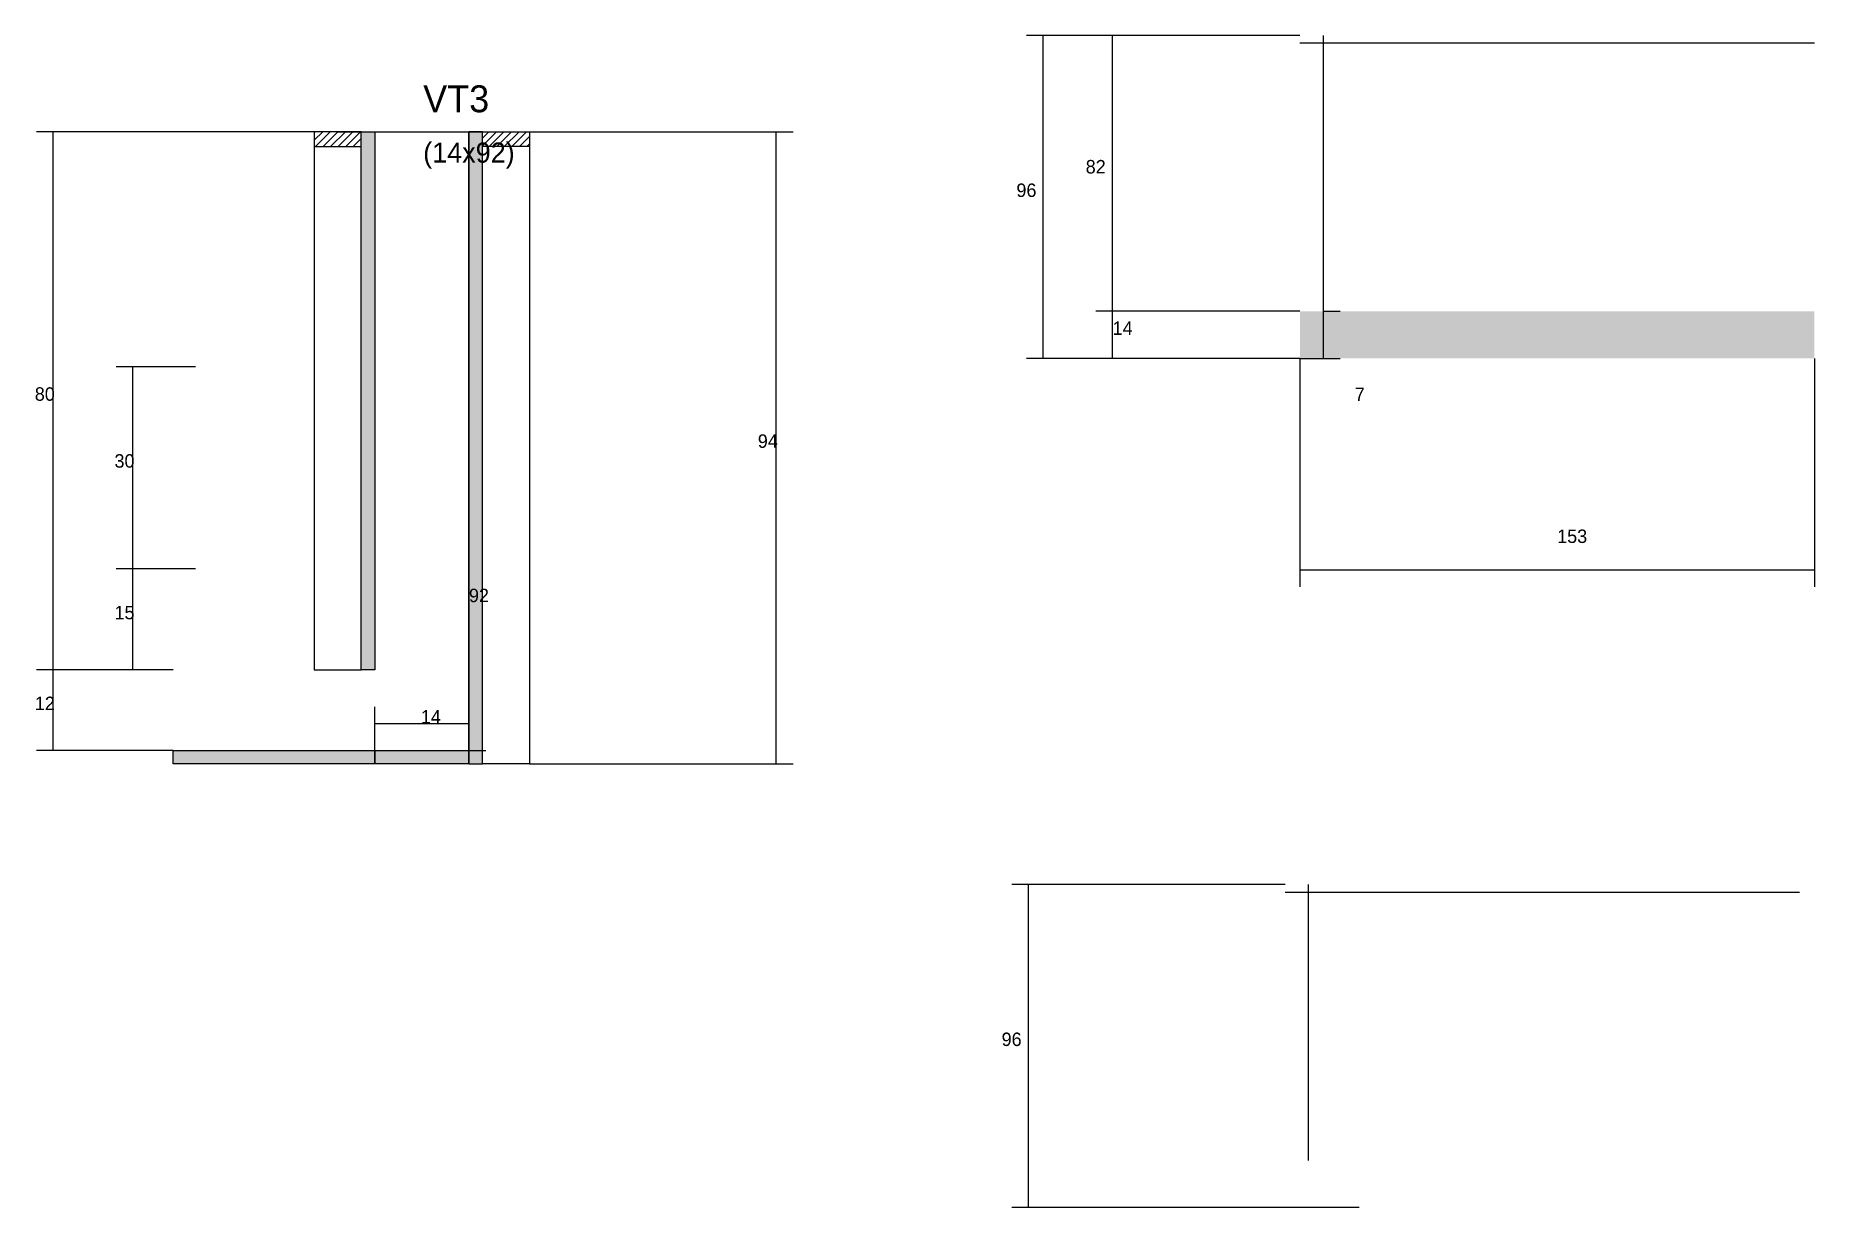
# Model space of a CAD drawing. Header units: metres. Extents: x -65046 to 21926, y -45195 to 1016.
# Drawn here: x 12685 to 13214, y -44321 to -43972 of the extents above; entities that cross this region are included whole.
import ezdxf

# ---------------------------------------------------------------- set-up
doc = ezdxf.new("R2010")
doc.units = ezdxf.units.M
for name, color, linetype in [('COTA', 241, 'Continuous'), ('Hachura', 253, 'Continuous'), ('Madeira', 126, 'Continuous'), ('Painéis', 200, 'Continuous'), ('SARR_2.2x7', 40, 'Continuous'), ('Texto Seção', 7, 'Continuous')]:
    doc.layers.add(name, color=color, linetype=linetype)

msp = doc.modelspace()

# ---------------------------------------------------------------- texts
at = {"layer": 'COTA'}
for s, p in [('82', (12997, -44013.2)), ('96', (12976.4, -44020.2)), ('14', (13005, -44061.2)), ('80', (12684.5, -44080.8)), ('7', (13077, -44080.9)), ('94', (12899.5, -44094.8)), ('30', (12708.2, -44100.7)), ('153', (13137.2, -44123.1)), ('92', (12813.6, -44140.7)), ('15', (12708.2, -44145.8)), ('12', (12684.5, -44172.8)), ('14', (12799.3, -44176.8)), ('96', (12972, -44272.7))]:
    msp.add_text(s, height=4, dxfattribs=at).set_placement(p)
at = {"layer": 'Texto Seção'}
for s, height, p in [('VT3', 8, (12800, -43995)), ('(14x92)', 6, (12800, -44010))]:
    msp.add_text(s, height=height, dxfattribs=at).set_placement(p)

# ---------------------------------------------------------------- hatches: boundary and pattern name
at = {"layer": 'COTA'}
h = msp.add_hatch(dxfattribs=at)
h.set_pattern_fill('AR-CONC', scale=0.03)
h.paths.add_polyline_path([(13060.7, -44068.2), (13060.7, -44054.2), (13060.7, -44054.2), (13213.7, -44054.2), (13213.7, -44054.2), (13213.7, -44068.2), (13213.7, -44068.2), (13060.7, -44068.2)])
at = {"layer": 'Hachura'}
h = msp.add_hatch(dxfattribs=at)
h.set_pattern_fill('ANSI31', scale=0.5)
h.paths.add_polyline_path([(12781.6, -44005.2), (12781.6, -44000.8), (12781.6, -44000.8), (12767.6, -44000.8), (12767.6, -44000.8), (12767.6, -44005.2), (12767.6, -44005.2), (12781.6, -44005.2)])
h = msp.add_hatch(color=8, dxfattribs=at)
h.dxf.hatch_style = 1
h.paths.add_polyline_path([(12781.6, -44000.8), (12785.6, -44000.8), (12785.6, -44000.8), (12785.6, -44160.8), (12785.6, -44160.8), (12781.6, -44160.8), (12781.6, -44160.8), (12781.6, -44000.8)])
h = msp.add_hatch(color=8, dxfattribs=at)
h.dxf.hatch_style = 1
h.paths.add_polyline_path([(12813.6, -44000.8), (12817.6, -44000.8), (12817.6, -44000.8), (12817.6, -44188.8), (12817.6, -44188.8), (12813.6, -44188.8), (12813.6, -44188.8), (12813.6, -44000.8)])
h = msp.add_hatch(dxfattribs=at)
h.set_pattern_fill('ANSI31', scale=0.5)
h.paths.add_polyline_path([(12817.6, -44005.2), (12817.6, -44000.8), (12817.6, -44000.8), (12831.6, -44000.8), (12831.6, -44000.8), (12831.6, -44005.2), (12831.6, -44005.2), (12817.6, -44005.2)])
h = msp.add_hatch(color=8, dxfattribs=at)
h.dxf.hatch_style = 1
h.paths.add_polyline_path([(12725.6, -44188.8), (12725.6, -44184.8), (12725.6, -44184.8), (12785.6, -44184.8), (12785.6, -44184.8), (12785.6, -44188.8), (12785.6, -44188.8), (12725.6, -44188.8)])
h = msp.add_hatch(color=8, dxfattribs=at)
h.dxf.hatch_style = 1
h.paths.add_polyline_path([(12785.6, -44188.8), (12785.6, -44184.8), (12785.6, -44184.8), (12813.6, -44184.8), (12813.6, -44184.8), (12813.6, -44188.8), (12813.6, -44188.8), (12785.6, -44188.8)])

# ---------------------------------------------------------------- linework, layer by layer
at = {"layer": 'COTA'}
for p, q in [((13060.7, -43972.2), (12979.4, -43972.2)), ((12984.4, -44068.2), (12984.4, -43972.2)), ((13060.7, -43972.2), (13000, -43972.2)), ((13005, -44054.2), (13005, -43972.2)), ((12767.6, -44000.8), (12685, -44000.8)), ((12690, -44160.8), (12690, -44000.8)), ((12774.6, -44000.8), (12818.6, -44000.8)), ((12813.6, -44184.8), (12813.6, -44000.8)), ((12831.6, -44000.8), (12910, -44000.8)), ((12905, -44188.8), (12905, -44000.8)), ((13060.7, -44054.2), (13000, -44054.2)), ((13060.7, -44054.2), (13000, -44054.2)), ((13005, -44068.2), (13005, -44054.2)), ((13067.7, -44068.2), (13067.7, -44054.2)), ((13067.7, -44054.2), (13072.7, -44054.2)), ((13060.7, -44068.2), (12979.4, -44068.2)), ((13060.7, -44068.2), (13000, -44068.2)), ((13060.7, -44068.2), (13060.7, -44136.1)), ((13060.7, -44068.2), (13072.7, -44068.2)), ((13213.7, -44068.2), (13213.7, -44136.1)), ((12732.3, -44070.7), (12708.7, -44070.7)), ((12713.7, -44130.8), (12713.7, -44070.7)), ((12732.3, -44130.8), (12708.7, -44130.8)), ((12732.3, -44130.8), (12708.7, -44130.8)), ((12713.7, -44160.8), (12713.7, -44130.8)), ((13060.7, -44131.1), (13213.7, -44131.1)), ((12725.6, -44160.8), (12685, -44160.8)), ((12725.6, -44160.8), (12685, -44160.8)), ((12690, -44184.8), (12690, -44160.8)), ((12725.6, -44160.8), (12708.7, -44160.8)), ((12785.6, -44184.8), (12785.6, -44171.8)), ((12813.6, -44184.8), (12813.6, -44171.8)), ((12785.6, -44176.8), (12813.6, -44176.8)), ((12725.6, -44184.8), (12685, -44184.8)), ((12774.6, -44184.8), (12818.6, -44184.8)), ((12831.6, -44188.8), (12910, -44188.8)), ((13056.3, -44224.7), (12975, -44224.7)), ((12980, -44320.7), (12980, -44224.7)), ((13078.3, -44320.7), (12975, -44320.7))]:
    msp.add_line(p, q, dxfattribs=at)
at = {"layer": 'Madeira'}
for points in [[(12781.6, -44005.2), (12781.6, -44000.8), (12767.6, -44000.8), (12767.6, -44005.2)], [(12781.6, -44000.8), (12767.6, -44000.8), (12767.6, -44160.8), (12781.6, -44160.8)], [(12817.6, -44005.2), (12817.6, -44000.8), (12831.6, -44000.8), (12831.6, -44005.2)], [(12817.6, -44000.8), (12831.6, -44000.8), (12831.6, -44188.8), (12817.6, -44188.8)]]:
    msp.add_lwpolyline(points, close=True, dxfattribs=at)
at = {"layer": 'Painéis'}
for p, q in [((12813.6, -44188.8), (12813.6, -44000.8)), ((12725.6, -44184.8), (12785.6, -44184.8)), ((12725.6, -44188.8), (12725.6, -44184.8)), ((12785.6, -44184.8), (12813.6, -44184.8)), ((12785.6, -44188.8), (12785.6, -44184.8)), ((12813.6, -44188.8), (12813.6, -44184.8))]:
    msp.add_line(p, q, dxfattribs=at)
for points in [[(12781.6, -44000.8), (12785.6, -44000.8), (12785.6, -44160.8), (12781.6, -44160.8)], [(12817.6, -44000.8), (12813.6, -44000.8), (12813.6, -44188.8), (12817.6, -44188.8)], [(12725.6, -44188.8), (12725.6, -44184.8), (12785.6, -44184.8), (12785.6, -44188.8)], [(12785.6, -44188.8), (12785.6, -44184.8), (12813.6, -44184.8), (12813.6, -44188.8)]]:
    msp.add_lwpolyline(points, close=True, dxfattribs=at)
at = {"layer": 'SARR_2.2x7'}
for p, q in [((13067.7, -44054.2), (13067.7, -43972.2)), ((13060.7, -43974.4), (13213.7, -43974.4)), ((13056.3, -44226.9), (13209.3, -44226.9)), ((13063.3, -44306.7), (13063.3, -44224.7))]:
    msp.add_line(p, q, dxfattribs=at)

msp.set_redraw_order([(e.dxf.handle, doc.entitydb.next_handle()) for e in msp.query("TEXT MTEXT ATTDEF DIMENSION ARC_DIMENSION")])  # texts and dimensions are drawn at this point

doc.saveas('drawing.dxf')
